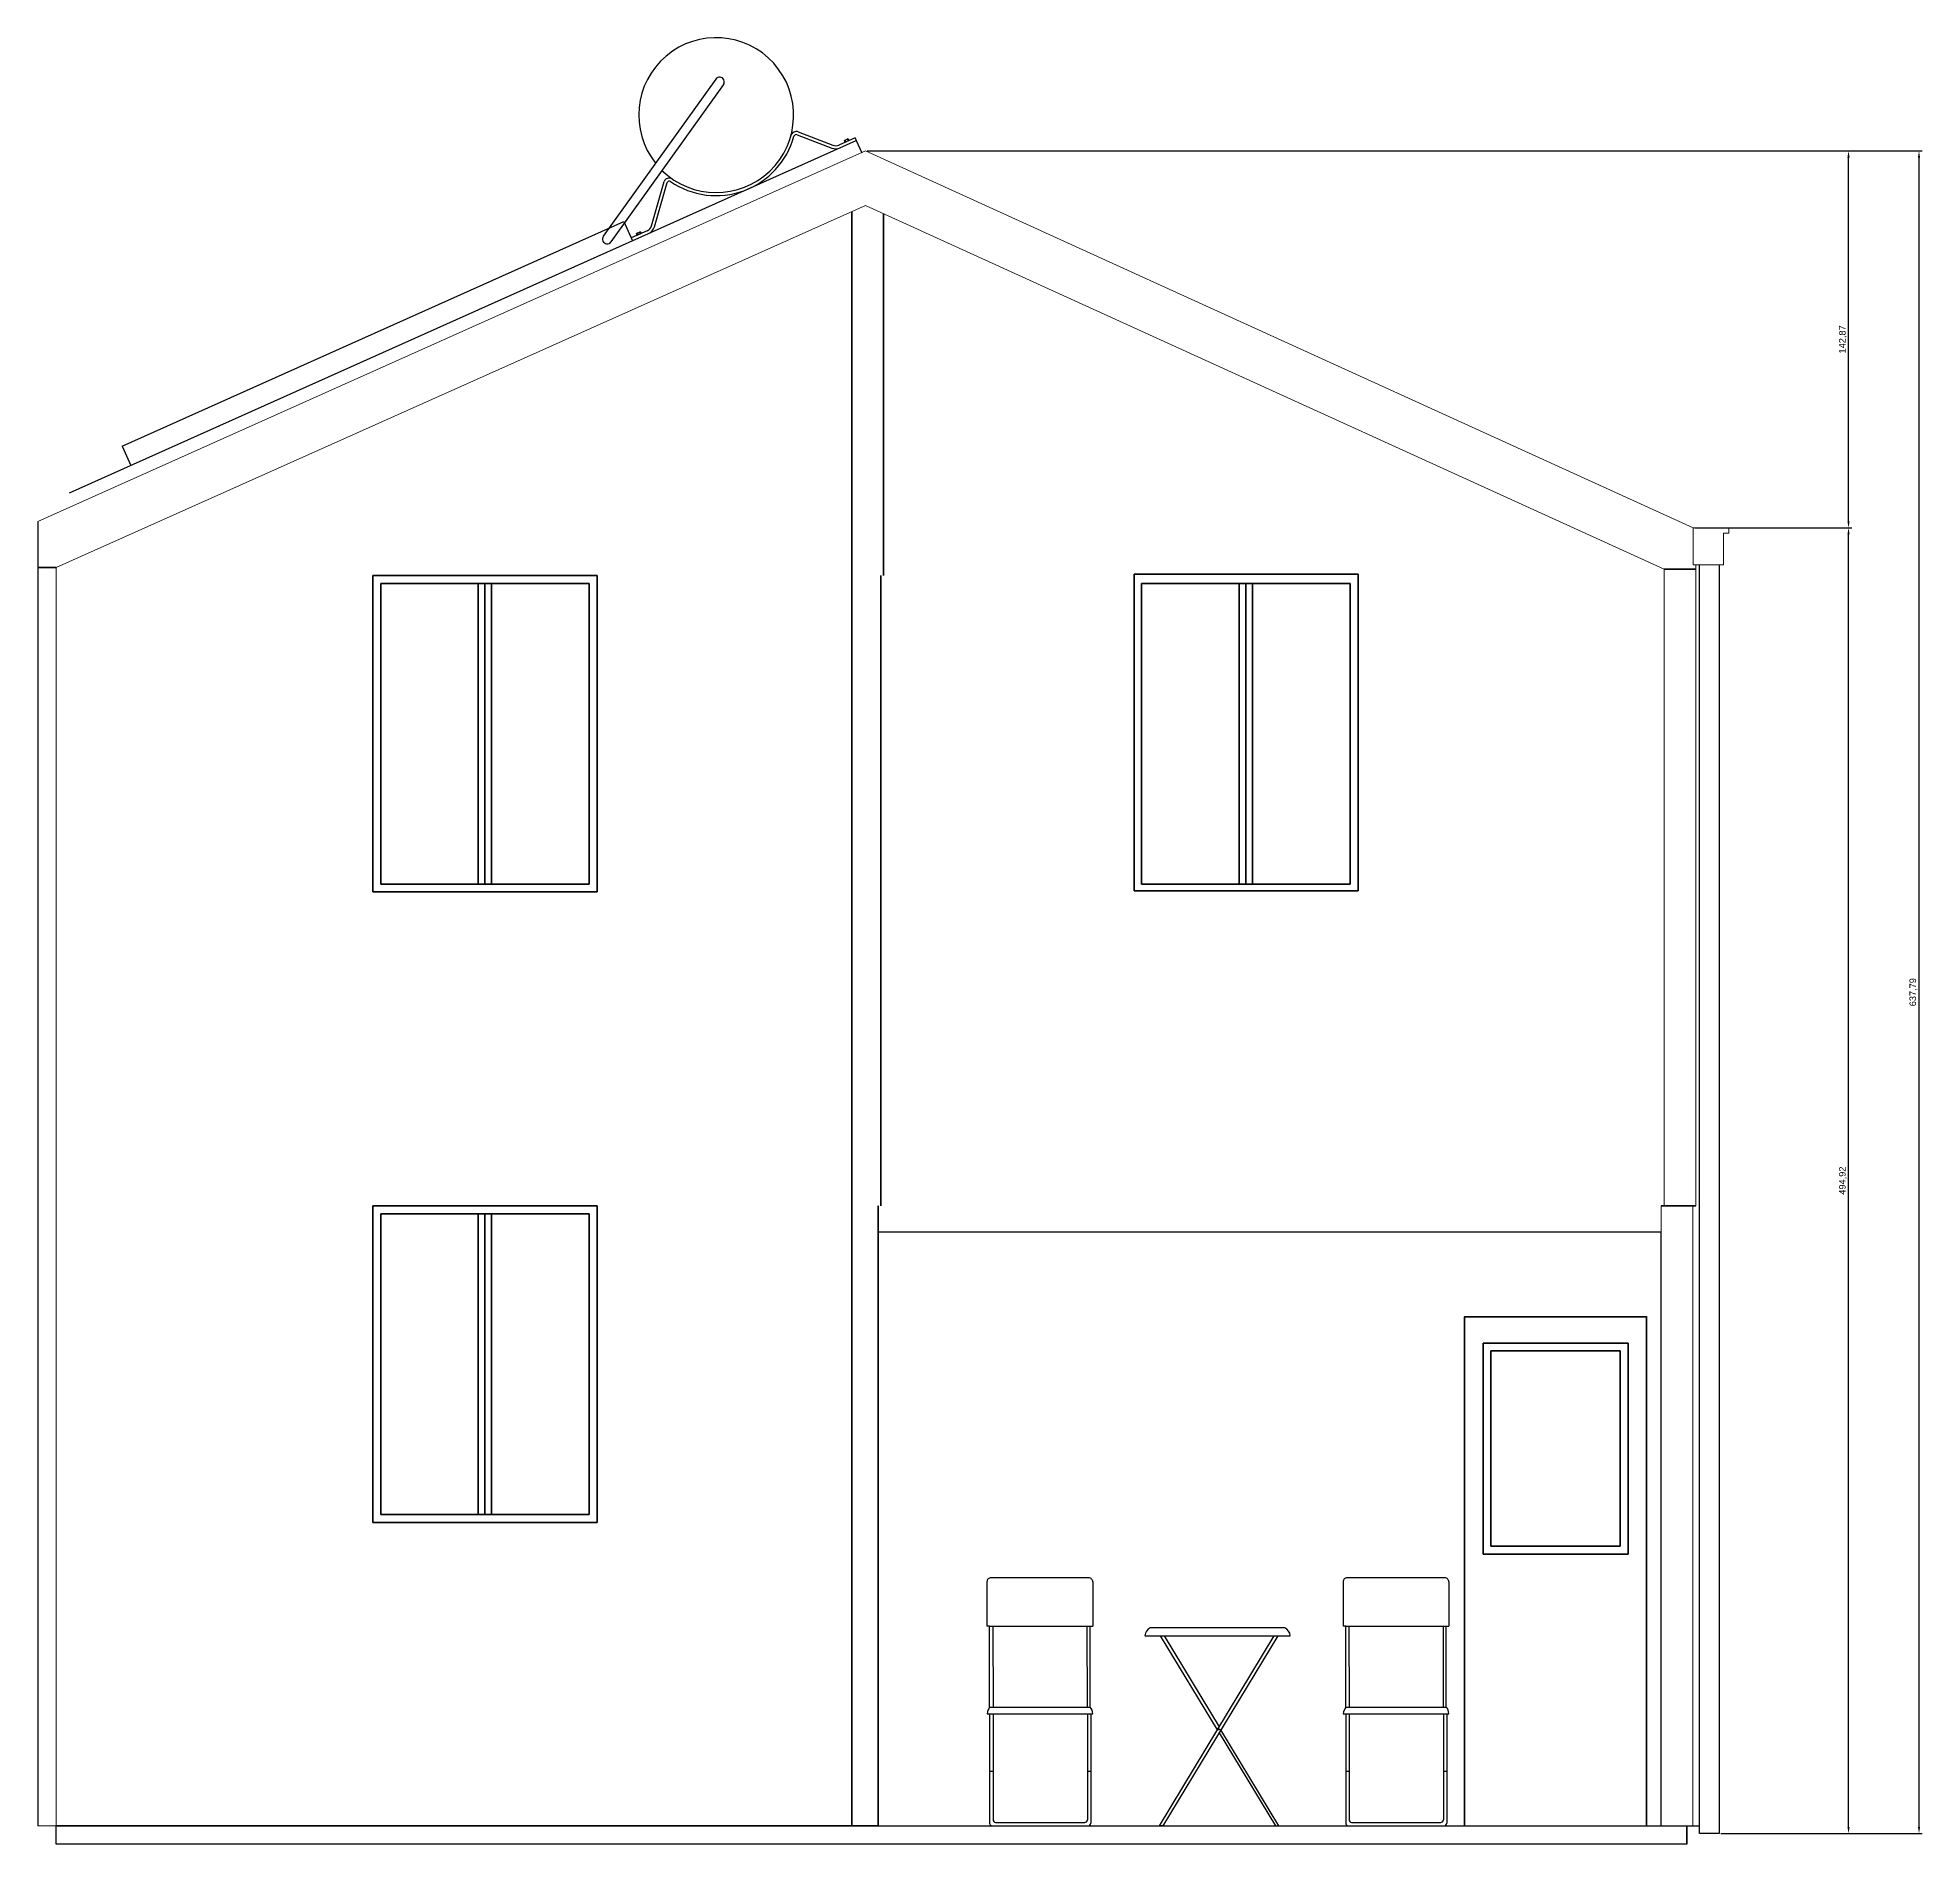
# Model space of a CAD drawing. Header units: millimetres. Extents: x 1744 to 5459, y 912 to 2813.
# Drawn here: x 3772 to 4487, y 931 to 1616 of the extents above; entities that cross this region are included whole.
import ezdxf

# ---------------------------------------------------------------- set-up
doc = ezdxf.new("R2010")
doc.units = ezdxf.units.MM
doc.layers.get('DEFPOINTS').update_dxf_attribs({"color": 210})
for name, color, linetype, lineweight in [('A-ANNO-SYMB', 3, 'Continuous', 18), ('A-ELEV-MBE1', 7, 'Continuous', 35), ('A-ELEV-MBE2', 4, 'Continuous', 25)]:
    doc.layers.add(name, color=color, linetype=linetype, lineweight=lineweight)
doc.styles.get("Standard").update_dxf_attribs({"font": 'Arial.ttf'})
doc.dimstyles.new('ISO-25', dxfattribs={"dimtxt": 2.5, "dimasz": 2.5, "dimexe": 1.25, "dimexo": 0.625, "dimtad": 1, "dimtxsty": 'Standard', "dimcen": 2.5, "dimadec": 0, "dimazin": 0, "dimtfac": 1, "dimtmove": 0, "dimatfit": 3, "dimfxl": 1, "dimarcsym": 0})

msp = doc.modelspace()

# ---------------------------------------------------------------- blocks, each defined once
blk = doc.blocks.new('*D34')
at = {"color": 0, "lineweight": -2, "transparency": 16777216}
for p, q in [((4086.64, 1572.76), (4486.64, 1572.76)), ((4485.39, 937.46), (4485.39, 1570.26)), ((4410.31, 934.96), (4486.64, 934.96))]:
    blk.add_line(p, q, dxfattribs=at)
at = {"color": 0, "transparency": 16777216}
for points in [[(4484.97, 1570.26), (4485.81, 1570.26), (4485.39, 1572.76)], [(4484.97, 937.46), (4485.81, 937.46), (4485.39, 934.96)]]:
    blk.add_solid(points, dxfattribs=at)
at = {"layer": 'DEFPOINTS', "color": 0, "transparency": 16777216}
for p in [(4086.01, 1572.76), (4485.39, 1572.76), (4409.69, 934.96)]:
    blk.add_point(p, dxfattribs=at)
at = {"color": 0, "transparency": 16777216, "insert": (4483.26, 1253.86), "char_height": 2.5, "attachment_point": 5, "rotation": 90}
blk.add_mtext('637,79', dxfattribs=at)
blk = doc.blocks.new('*D35')
at = {"color": 0, "lineweight": -2, "transparency": 16777216}
for p, q in [((4400.43, 1429.89), (4459.92, 1429.89)), ((4458.67, 937.46), (4458.67, 1427.39)), ((4410.31, 934.96), (4459.92, 934.96))]:
    blk.add_line(p, q, dxfattribs=at)
at = {"color": 0, "transparency": 16777216}
for points in [[(4458.25, 1427.39), (4459.09, 1427.39), (4458.67, 1429.89)], [(4458.25, 937.46), (4459.09, 937.46), (4458.67, 934.96)]]:
    blk.add_solid(points, dxfattribs=at)
at = {"layer": 'DEFPOINTS', "color": 0, "transparency": 16777216}
for p in [(4399.81, 1429.89), (4458.67, 1429.89), (4409.69, 934.96)]:
    blk.add_point(p, dxfattribs=at)
at = {"color": 0, "transparency": 16777216, "insert": (4456.54, 1182.43), "char_height": 2.5, "attachment_point": 5, "rotation": 90}
blk.add_mtext('494,92', dxfattribs=at)
blk = doc.blocks.new('*D36')
at = {"color": 0, "lineweight": -2, "transparency": 16777216}
for p, q in [((4400.45, 1572.76), (4459.92, 1572.76)), ((4458.67, 1432.39), (4458.67, 1570.26)), ((4400.43, 1429.89), (4459.92, 1429.89))]:
    blk.add_line(p, q, dxfattribs=at)
at = {"color": 0, "transparency": 16777216}
for points in [[(4458.25, 1570.26), (4459.09, 1570.26), (4458.67, 1572.76)], [(4458.25, 1432.39), (4459.09, 1432.39), (4458.67, 1429.89)]]:
    blk.add_solid(points, dxfattribs=at)
at = {"layer": 'DEFPOINTS', "color": 0, "transparency": 16777216}
for p in [(4399.82, 1572.76), (4458.67, 1572.76), (4399.81, 1429.89)]:
    blk.add_point(p, dxfattribs=at)
at = {"color": 0, "transparency": 16777216, "insert": (4456.54, 1501.32), "char_height": 2.5, "attachment_point": 5, "rotation": 90}
blk.add_mtext('142,87', dxfattribs=at)

# ---------------------------------------------------------------- dimensions: what is measured, and where the dimension line sits
at = {"color": 3}
for base, p1, p2, picture, middle in [((4485.39, 1572.756), (4409.685, 934.965), (4086.013, 1572.756), '*D34', (4483.26, 1253.86)), ((4458.668, 1572.756), (4399.809, 1429.888), (4399.822, 1572.756), '*D36', (4456.538, 1501.322)), ((4458.668, 1429.888), (4409.685, 934.965), (4399.809, 1429.888), '*D35', (4456.538, 1182.426))]:
    dim = msp.add_linear_dim(base=base, p1=p1, p2=p2, angle=90, dimstyle='ISO-25', dxfattribs=at)
    dim.commit()
    dim.dimension.update_dxf_attribs({"geometry": picture, "text_midpoint": middle})

# ---------------------------------------------------------------- linework, layer by layer
msp.add_line((3772.16, 1432.273), (3772.16, 937.848))
at = {"color": 0}
for p, q in [((4387.607, 1162.848), (4090.81, 1162.848)), ((4387.607, 937.848), (4387.607, 1162.848)), ((4132.042, 1030.35), (4132.042, 1013.533)), ((4170.662, 1031.85), (4133.575, 1031.85)), ((4172.162, 1030.316), (4172.162, 1013.533)), ((4267.033, 1030.35), (4267.033, 1013.533)), ((4305.654, 1031.85), (4268.567, 1031.85)), ((4307.154, 1030.316), (4307.154, 1013.533)), ((4133.042, 1013.533), (4132.042, 1013.533)), ((4133.042, 982.83), (4133.042, 1013.533)), ((4133.042, 1013.533), (4171.162, 1013.525)), ((4134.242, 1013.532), (4134.354, 982.85)), ((4169.962, 1013.525), (4169.987, 982.85)), ((4171.162, 982.838), (4171.162, 1013.525)), ((4171.162, 1013.525), (4172.162, 1013.525)), ((4199.17, 1009.901), (4220.068, 975.33)), ((4268.033, 1013.533), (4267.033, 1013.533)), ((4268.033, 982.83), (4268.033, 1013.533)), ((4268.033, 1013.533), (4306.154, 1013.525)), ((4269.233, 1013.532), (4269.346, 982.85)), ((4304.954, 1013.525), (4304.978, 982.85)), ((4306.154, 982.838), (4306.154, 1013.525)), ((4306.154, 1013.525), (4307.154, 1013.525)), ((4132.122, 980.35), (4172.122, 980.35)), ((4133.042, 982.83), (4171.17, 982.83)), ((4133.042, 980.35), (4133.042, 938.804)), ((4134.342, 980.35), (4134.342, 940.159)), ((4170.098, 980.35), (4170.098, 940.119)), ((4171.398, 980.35), (4171.398, 938.817)), ((4267.113, 980.35), (4307.113, 980.35)), ((4268.033, 982.83), (4306.161, 982.83)), ((4268.033, 980.35), (4268.033, 938.804)), ((4269.333, 980.35), (4269.333, 940.159)), ((4305.09, 980.35), (4305.09, 940.119)), ((4306.39, 980.35), (4306.39, 938.817)), ((4133.042, 958.542), (4134.342, 958.542)), ((4170.098, 958.542), (4171.398, 958.542)), ((4268.033, 958.542), (4269.333, 958.542)), ((4305.09, 958.542), (4306.39, 958.542)), ((3779.21, 930.848), (3779.21, 937.848)), ((4087.708, 937.847), (4402.185, 937.847)), ((4134.009, 937.85), (4170.444, 937.85)), ((4135.311, 939.15), (4169.09, 939.15)), ((4269, 937.85), (4305.435, 937.85)), ((4270.302, 939.15), (4304.081, 939.15)), ((4397.407, 930.848), (3779.21, 930.848))]:
    msp.add_line(p, q, dxfattribs=at)
msp.add_lwpolyline([(4193.942, 1012.901, 0.3027756), (4191.942, 1009.901), (4246.942, 1009.901, 0.3027756), (4244.942, 1012.901)], format="xyb", close=True, dxfattribs=at)
for points in [[(4241.371, 1009.901), (4242.343, 1009.901), (4198.765, 937.811), (4197.388, 937.811), (4240.966, 1009.901)], [(4219.379, 974.191), (4197.793, 1009.901), (4198.765, 1009.901)], [(4220.068, 973.052), (4241.371, 937.811), (4242.748, 937.811), (4220.756, 974.191)]]:
    msp.add_lwpolyline(points, dxfattribs=at)
msp.add_circle((4220.068, 974.427), 0.201, dxfattribs=at)
for centre, radius, start, end in [((4133.542, 1030.35), 1.5, 88.733159, 180), ((4170.662, 1030.35), 1.5, 358.733159, 90), ((4268.534, 1030.35), 1.5, 88.733159, 180), ((4305.654, 1030.35), 1.5, 358.733159, 90), ((4137.372, 979.813), 5.278, 145.132506, 174.16518), ((4168.641, 980.437), 3.482, 358.569592, 43.59925), ((4272.363, 979.813), 5.278, 145.132506, 174.16518), ((4303.632, 980.437), 3.482, 358.569592, 43.59925), ((4134.052, 938.861), 1.012, 176.776905, 267.556296), ((4135.354, 940.161), 1.012, 176.776905, 267.556296), ((4169.087, 940.162), 1.012, 266.776905, 357.556296), ((4170.387, 938.86), 1.012, 266.776905, 357.556296), ((4269.043, 938.861), 1.012, 176.776905, 267.556296), ((4270.345, 940.161), 1.012, 176.776905, 267.556296), ((4304.079, 940.162), 1.012, 266.776905, 357.556296), ((4305.379, 938.86), 1.012, 266.776905, 357.556296)]:
    msp.add_arc(centre, radius, start, end, dxfattribs=at)
at = {"layer": 'A-ANNO-SYMB', "color": 0}
for p, q in [((3779.21, 1414.855), (3779.21, 1172.848)), ((4400.808, 1415.888), (4400.808, 1172.848)), ((4388.81, 1172.848), (4388.81, 1414.238)), ((3779.21, 1172.848), (3779.21, 937.848)), ((4387.607, 937.848), (4387.607, 1172.848)), ((4399.621, 1172.848), (4399.621, 937.848)), ((3779.21, 937.848), (3772.16, 937.848))]:
    msp.add_line(p, q, dxfattribs=at)
for points in [[(3772.16, 1432.273), (4086.013, 1572.756)], [(4399.809, 1429.888), (4086.013, 1572.756)], [(3779.21, 1414.855), (4085.947, 1552.13)], [(4388.81, 1414.239), (4085.947, 1552.13)], [(4413.308, 1429.888), (4413.308, 1427.888), (4411.308, 1427.888), (4411.308, 1415.888), (4399.808, 1415.888), (4399.809, 1429.888)], [(4413.308, 1429.888), (4399.809, 1429.888)], [(4399.621, 937.848), (4387.607, 937.848)]]:
    msp.add_lwpolyline(points, dxfattribs=at)
at = {"layer": 'A-ELEV-MBE1', "color": 0}
for p, q in [((4080.81, 1172.848), (4080.81, 1549.831)), ((3779.21, 1414.855), (3772.16, 1414.855)), ((3779.21, 1414.855), (3772.16, 1414.855)), ((3899.21, 1411.848), (3899.21, 1291.848)), ((3899.21, 1411.848), (3984.21, 1411.848)), ((3902.21, 1408.848), (3981.21, 1408.848)), ((3902.21, 1294.848), (3902.21, 1408.848)), ((3939.21, 1408.848), (3939.21, 1294.848)), ((3941.71, 1408.848), (3941.71, 1294.848)), ((3944.21, 1408.848), (3944.21, 1294.848)), ((3981.21, 1294.848), (3981.21, 1408.848)), ((3984.21, 1411.848), (3984.21, 1291.848)), ((4091.81, 1411.848), (4091.81, 1172.848)), ((4187.802, 1412.34), (4187.802, 1292.34)), ((4187.802, 1412.34), (4272.801, 1412.34)), ((4269.683, 1408.848), (4190.683, 1408.848)), ((4190.683, 1294.848), (4190.683, 1408.848)), ((4227.683, 1408.848), (4227.683, 1294.848)), ((4230.183, 1408.848), (4230.183, 1294.848)), ((4232.683, 1408.848), (4232.683, 1294.848)), ((4269.683, 1294.848), (4269.683, 1408.848)), ((4272.801, 1412.34), (4272.801, 1292.34)), ((4388.81, 1414.239), (4400.808, 1414.239)), ((3902.21, 1294.848), (3981.21, 1294.848)), ((4269.683, 1294.848), (4190.683, 1294.848)), ((3899.21, 1291.848), (3984.21, 1291.848)), ((4187.802, 1292.34), (4272.801, 1292.34)), ((3899.21, 1172.848), (3899.21, 1052.848)), ((3899.21, 1172.848), (3984.21, 1172.848)), ((3984.21, 1172.848), (3984.21, 1052.848)), ((4080.81, 937.848), (4080.81, 1172.848)), ((4090.81, 1172.848), (4090.81, 937.848)), ((4387.607, 1172.848), (4400.808, 1172.848)), ((3902.21, 1169.848), (3981.21, 1169.848)), ((3902.21, 1055.848), (3902.21, 1169.848)), ((3939.21, 1169.848), (3939.21, 1055.848)), ((3941.71, 1169.848), (3941.71, 1055.848)), ((3944.21, 1169.848), (3944.21, 1055.848)), ((3981.21, 1055.848), (3981.21, 1169.848)), ((4320.12, 1120.848), (4375.121, 1120.848)), ((4320.12, 1120.848), (4320.12, 1040.848)), ((4323.12, 1043.848), (4323.12, 1117.848)), ((4323.12, 1117.848), (4372.121, 1117.848)), ((4372.121, 1117.848), (4372.121, 1043.848)), ((4375.121, 1120.848), (4375.121, 1040.848)), ((3899.21, 1052.848), (3984.21, 1052.848)), ((3902.21, 1055.848), (3981.21, 1055.848)), ((4323.12, 1043.848), (4372.121, 1043.848)), ((4320.12, 1040.848), (4375.121, 1040.848)), ((3779.21, 937.848), (4090.81, 937.848))]:
    msp.add_line(p, q, dxfattribs=at)
for points in [[(4092.81, 1411.848), (4092.81, 1549.005)], [(4313.12, 937.847), (4313.12, 1130.848), (4382.121, 1130.848), (4382.121, 937.847)], [(4397.407, 937.848), (4397.407, 930.848)]]:
    msp.add_lwpolyline(points, dxfattribs=at)
at = {"layer": 'A-ELEV-MBE2', "color": 0}
for p, q in [((4029.248, 1600.02), (3986.58, 1540.39)), ((4032.126, 1597.913), (3989.47, 1538.3)), ((4060.45, 1579.964), (4073.649, 1574.926)), ((4060.037, 1578.881), (4073.236, 1573.843)), ((4082.036, 1577.724), (4075.927, 1574.99)), ((4078.241, 1576.085), (4077.986, 1576.656)), ((4078.013, 1576.727), (4079.351, 1577.326)), ((4078.54, 1576.218), (4078.284, 1576.79)), ((4079.123, 1577.165), (4079.379, 1576.594)), ((4079.422, 1577.299), (4079.677, 1576.727)), ((4082.036, 1577.724), (4082.509, 1576.666)), ((4004.889, 1544.363), (4009.647, 1561.116)), ((4006.003, 1544.046), (4010.777, 1560.814)), ((4003.242, 1542.461), (3997.204, 1539.759)), ((3997.204, 1539.759), (3997.677, 1538.701)), ((3999.483, 1540.838), (3999.227, 1541.409)), ((3999.254, 1541.48), (4000.592, 1542.079)), ((3999.781, 1540.971), (3999.526, 1541.542)), ((4000.364, 1541.918), (4000.62, 1541.347)), ((4000.663, 1542.052), (4000.919, 1541.48))]:
    msp.add_line(p, q, dxfattribs=at)
for points in [[(3784.26, 1443.19), (4082.509, 1576.666)], [(4082.509, 1576.666), (4084.552, 1572.102)], [(3804.18, 1460.869), (3994.409, 1546.003)], [(3994.409, 1546.003), (3997.677, 1538.701)], [(3804.18, 1460.869), (3807.447, 1453.567)], [(4409.685, 1415.888), (4409.685, 934.965), (4402.185, 934.965), (4402.185, 1415.888)]]:
    msp.add_lwpolyline(points, dxfattribs=at)
for centre, radius, start, end in [((4029.388, 1586.328), 29.36, 225.568379, 218.437273), ((4030.693, 1598.974), 1.783, 323.501841, 144.718406), ((4059.707, 1578.016), 2.085, 69.110123, 160.195072), ((4029.388, 1586.328), 30.519, 235.350316, 344.885617), ((4059.707, 1578.015), 0.927, 69.139338, 157.431765), ((4074.711, 1577.707), 4.136, 249.110123, 294.110123), ((4074.711, 1577.707), 2.977, 249.110123, 294.110123), ((4078.035, 1576.678), 0.0537, 114.110123, 204.110123), ((4078.235, 1576.768), 0.0537, 24.110123, 114.110123), ((4078.29, 1576.107), 0.0537, 204.110123, 294.110123), ((4078.333, 1576.812), 0.0537, 114.110123, 204.110123), ((4078.491, 1576.196), 0.0537, 294.110123, 24.110123), ((4078.589, 1576.24), 0.0537, 204.110123, 294.110123), ((4079.074, 1577.143), 0.0537, 24.110123, 114.110123), ((4079.172, 1577.187), 0.0537, 114.110123, 204.110123), ((4079.373, 1577.277), 0.0537, 24.110123, 114.110123), ((4079.33, 1576.572), 0.0537, 294.110123, 24.110123), ((4079.428, 1576.616), 0.0537, 204.110123, 294.110123), ((4079.628, 1576.705), 0.0537, 294.110123, 24.110123), ((4011.606, 1560.402), 2.085, 59.889413, 159.99153), ((4011.606, 1560.402), 0.926, 62.308281, 153.62295), ((4002.025, 1545.178), 2.977, 294.110123, 344.110123), ((4002.025, 1545.178), 4.136, 294.110123, 344.110123), ((3988.025, 1539.345), 1.783, 144.110123, 325.079987), ((3999.276, 1541.431), 0.0537, 114.110123, 204.110123), ((3999.476, 1541.521), 0.0537, 24.110123, 114.110123), ((3999.532, 1540.859), 0.0537, 204.110123, 294.110123), ((3999.575, 1541.564), 0.0537, 114.110123, 204.110123), ((3999.732, 1540.949), 0.0537, 294.110123, 24.110123), ((3999.83, 1540.993), 0.0537, 204.110123, 294.110123), ((4000.315, 1541.896), 0.0537, 24.110123, 114.110123), ((4000.413, 1541.94), 0.0537, 114.110123, 204.110123), ((4000.614, 1542.03), 0.0537, 24.110123, 114.110123), ((4000.571, 1541.325), 0.0537, 294.110123, 24.110123), ((4000.669, 1541.369), 0.0537, 204.110123, 294.110123), ((4000.87, 1541.458), 0.0537, 294.110123, 24.110123)]:
    msp.add_arc(centre, radius, start, end, dxfattribs=at)

msp.set_redraw_order([(e.dxf.handle, doc.entitydb.next_handle()) for e in msp.query("TEXT MTEXT ATTDEF DIMENSION ARC_DIMENSION")])  # texts and dimensions are drawn at this point

doc.saveas('drawing.dxf')
